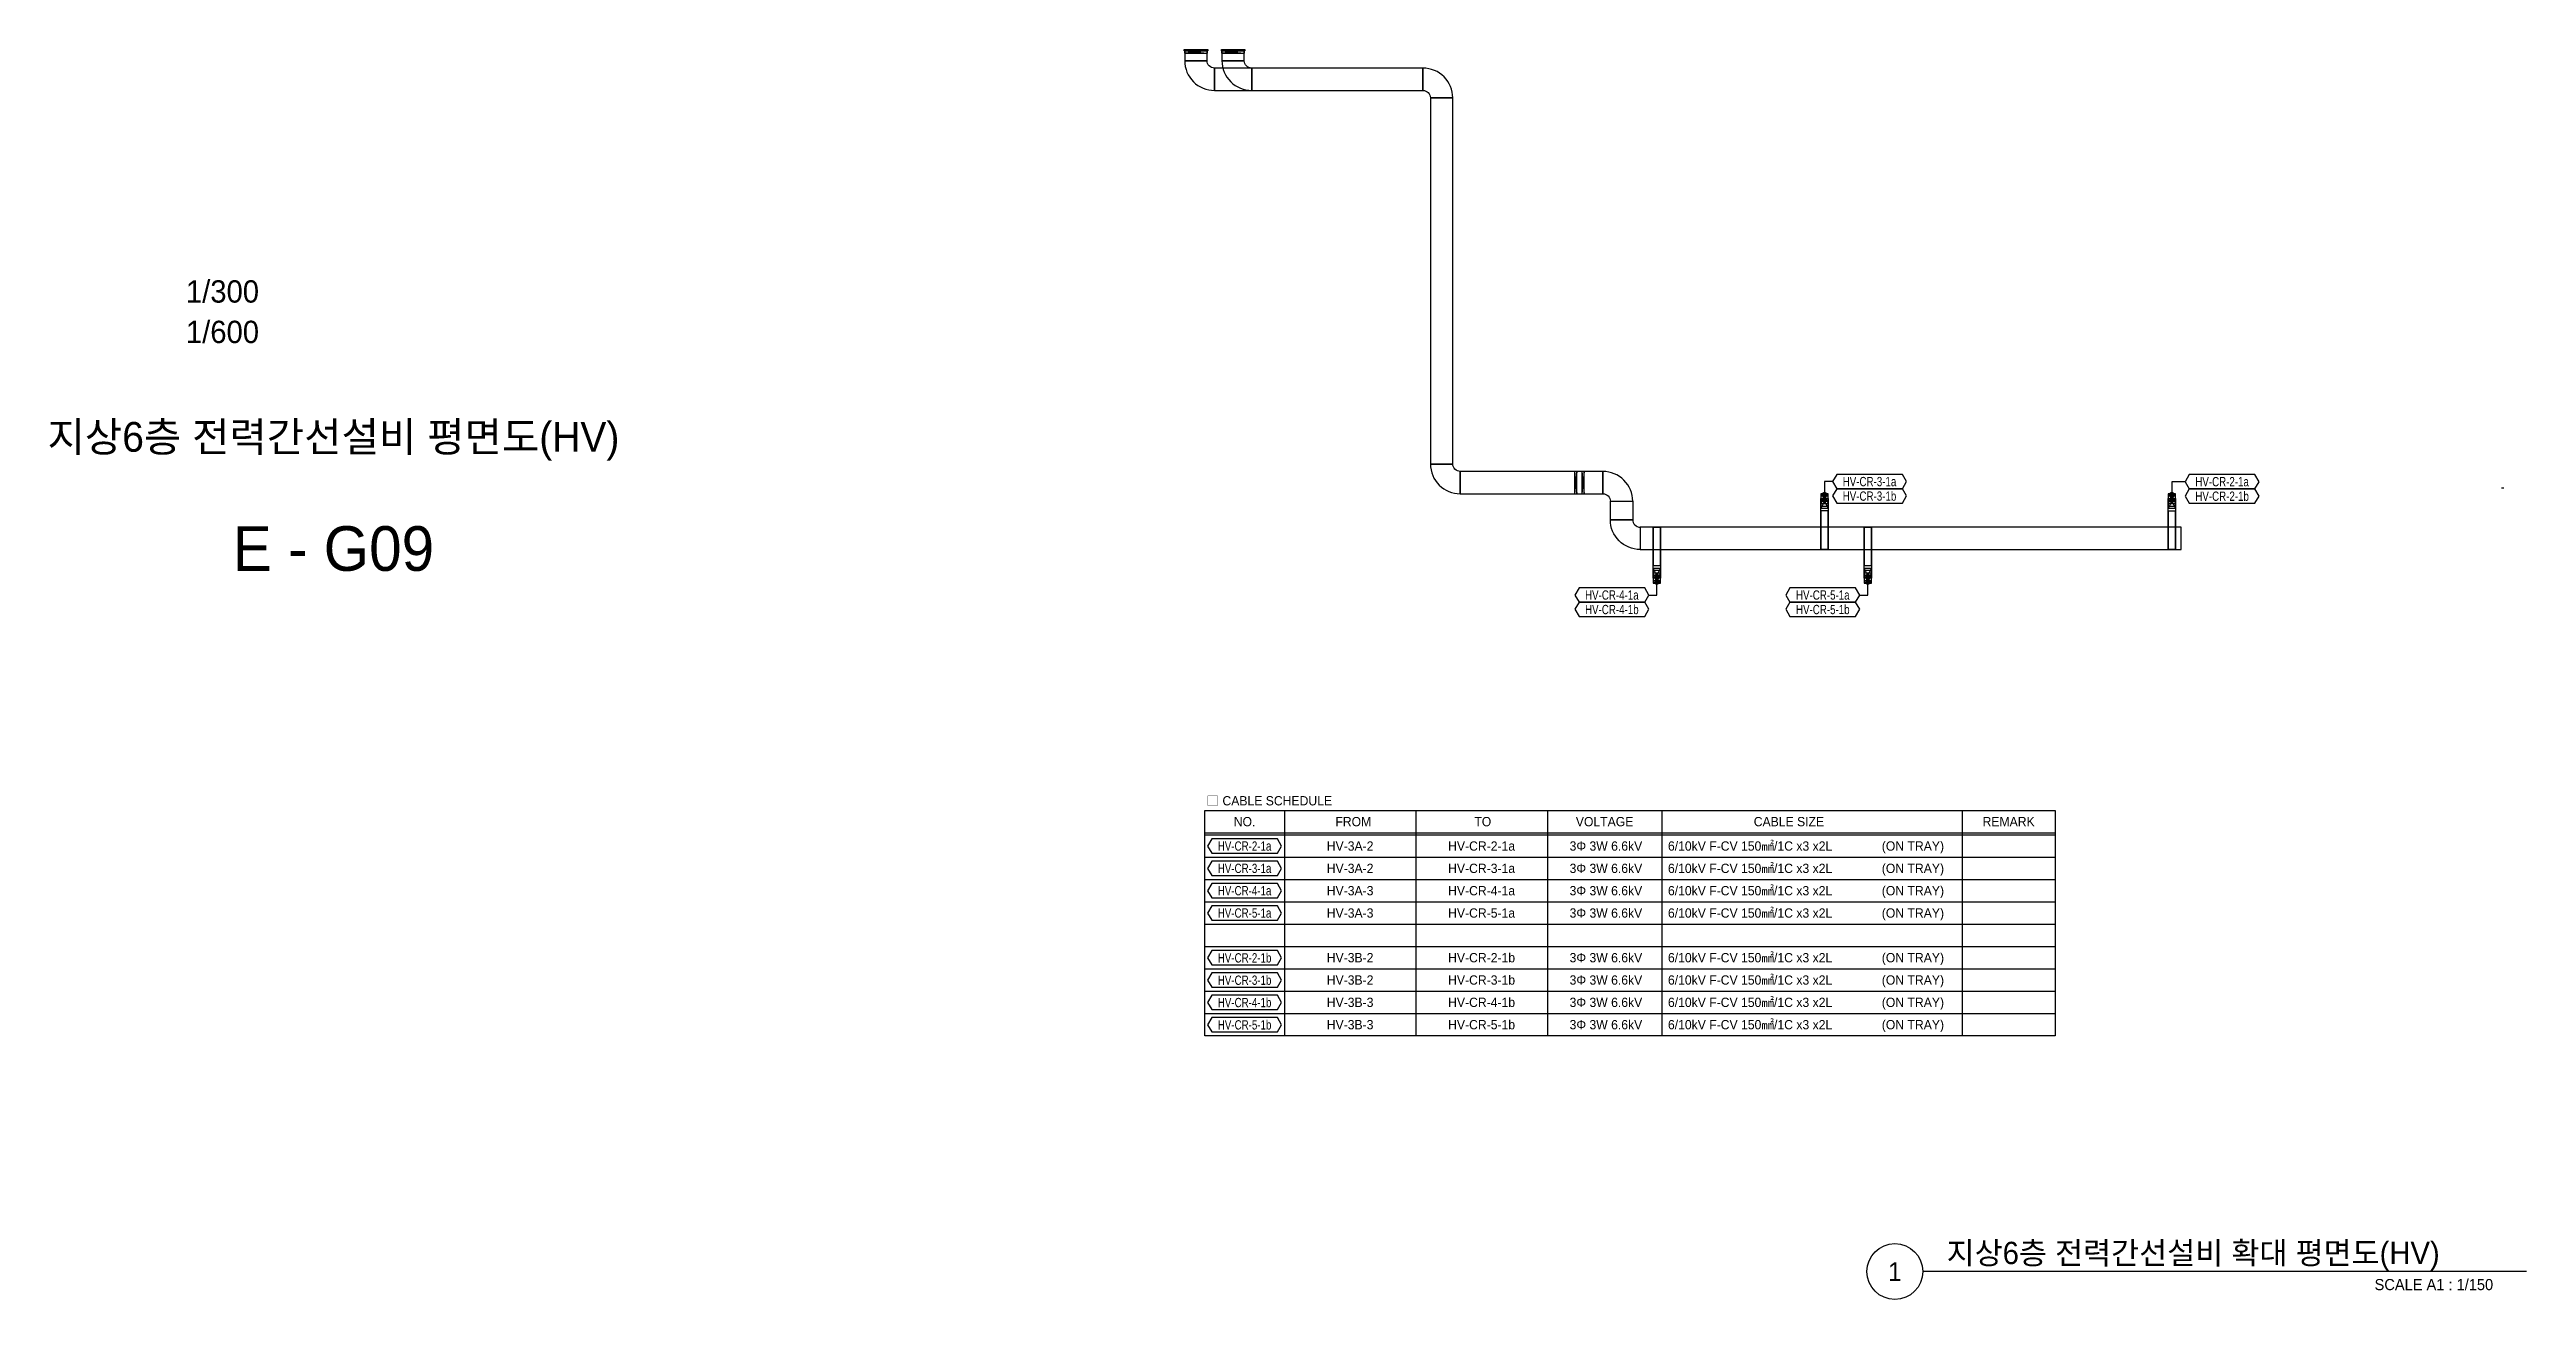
# Model space of a CAD drawing. Header units: millimetres. Extents: x 14100 to 374841, y -351975 to 881100.
# Drawn here: x 221811 to 321611, y 717225 to 767600 of the extents above; entities that cross this region are included whole.
import ezdxf
from ezdxf.enums import TextEntityAlignment as Align

# ---------------------------------------------------------------- set-up
doc = ezdxf.new("R2010")
doc.units = ezdxf.units.MM
doc.header["$LTSCALE"] = 150
doc.set_wipeout_variables(frame=1)
for name, color, linetype in [('-----26 Electrical Cable Tray_HV_UT A', 1, 'Continuous'), ('-----26 Electrical Cable Tray_HV_UT B', 71, 'Continuous'), ('-----26 Electrical Cable Tray_HV_발전기 B', 103, 'Continuous'), ('-----29 Cable Schedule', 1, 'Continuous'), ('-----29 Indicator', 1, 'Continuous'), ('-----29 주기', 1, 'Continuous'), ('-----30 Text', 2, 'Continuous'), ('-----41 Drawing Title', 2, 'Continuous'), ('-----42 Drawing Number', 2, 'Continuous'), ('-----43 Drawing Scale', 3, 'Continuous'), ('-----99 Cable Schedule', 2, 'Continuous'), ('A-HAT-MATL', 8, 'Continuous')]:
    doc.layers.add(name, color=color, linetype=linetype)
doc.styles.add('ELEC', font='Dotum.ttf')

msp = doc.modelspace()

# ---------------------------------------------------------------- texts
at = {"layer": '-----30 Text', "linetype": 'Continuous', "style": 'ELEC', "width": 0.8}
for s, p in [('HV-CR-3-1a', (295141, 750188, 0)), ('HV-CR-3-1b', (295141, 749610, 0)), ('HV-CR-2-1a', (309348, 750184)), ('HV-CR-2-1b', (309348, 749606)), ('HV-CR-4-1a', (284759, 745616)), ('HV-CR-5-1a', (293259, 745616)), ('HV-CR-4-1b', (284759, 745039)), ('HV-CR-5-1b', (293259, 745039))]:
    msp.add_text(s, height=375, dxfattribs=at).set_placement(p, align=Align.MIDDLE)
at = {"layer": '-----41 Drawing Title', "style": 'ELEC'}
msp.add_text('지상6층 전력간선설비 평면도(HV)', height=1200, dxfattribs=at).set_placement((233250, 751990), align=Align.MIDDLE_CENTER)
at = {"layer": '-----41 Drawing Title', "color": 2, "style": 'ELEC'}
msp.add_text('지상6층 전력간선설비 확대 평면도(HV)', height=900, dxfattribs=at).set_placement((298248, 718650))
at = {"layer": '-----41 Drawing Title', "color": 7, "style": 'ELEC'}
msp.add_text('1', height=750, dxfattribs=at).set_placement((296164, 718350), align=Align.MIDDLE)
at = {"layer": '-----41 Drawing Title', "style": 'ELEC'}
msp.add_text('SCALE A1 : 1/150', height=450, dxfattribs=at).set_placement((320269, 717600), align=Align.RIGHT)
at = {"layer": '-----42 Drawing Number', "style": 'ELEC'}
msp.add_text('E - G09', height=1800, dxfattribs=at).set_placement((233250, 747490), align=Align.MIDDLE_CENTER)
at = {"layer": '-----43 Drawing Scale', "style": 'ELEC'}
for s, p in [('1/300', (228779, 757850)), ('1/600', (228779, 756220))]:
    msp.add_text(s, height=900, dxfattribs=at).set_placement(p, align=Align.MIDDLE_CENTER)
at = {"color": 0, "style": 'ELEC', "width": 0.7}
for p in [(268024, 767496), (269524, 767496)]:
    msp.add_text('HV 트레이-UT', height=50, dxfattribs=at).set_placement(p, align=Align.MIDDLE_CENTER)

# ---------------------------------------------------------------- blocks, each defined once
blk = doc.blocks.new('A$550585017316')
at = {"color": 0}
for p, q in [((400, 300), (0, 300)), ((0, 300), (0, 0)), ((0, 0), (400, 0)), ((500, 300), (400, 300)), ((400, 0), (500, 0)), ((500, 0), (500, 300))]:
    blk.add_line(p, q, dxfattribs=at)
at = {"color": 8}
for p, q in [((100, 0), (0, 300)), ((0, 0), (100, 300)), ((100, 150), (400, 300)), ((100, 300), (100, 0)), ((100, 150), (400, 0)), ((400, 0), (400, 300))]:
    blk.add_line(p, q, dxfattribs=at)
blk = doc.blocks.new('A$C9a0ab699')
h = blk.add_hatch(color=0)
edge = h.paths.add_edge_path()
edge.add_arc((64, 64), 64, -360, 0, ccw=False)
at = {"color": 0}
blk.add_circle((64, 64), 64, dxfattribs=at)

# ---------------------------------------------------------------- linework, layer by layer
at = {"layer": '-----26 Electrical Cable Tray_HV_UT A', "elevation": 0}
for points in [[(267550, 767550), (267550, 767450), (268450, 767450), (268450, 767550)], [(268450, 767150), (268450, 767550), (267550, 767550), (267550, 767150)], [(268750, 765950), (277150, 765950), (277150, 766850), (268750, 766850)], [(278350, 750895), (278350, 765650), (277450, 765650), (277450, 750895)], [(278650, 749695), (284400, 749695), (284400, 750595), (278650, 750595)], [(283650, 749695), (283650, 750595), (283550, 750595), (283550, 749695)], [(285600, 749395), (285600, 748650), (284700, 748650), (284700, 749395)], [(293175, 749004), (293175, 747454), (293475, 747454), (293475, 749004)], [(307175, 749000), (307175, 747450), (307475, 747450), (307475, 749000)], [(285900, 747450), (307700, 747450), (307700, 748350), (285900, 748350)], [(286725, 746800), (286725, 748350), (286425, 748350), (286425, 746800)], [(295225, 746800), (295225, 748350), (294925, 748350), (294925, 746800)]]:
    msp.add_lwpolyline(points, close=True, dxfattribs=at)
for points in [[(268450, 767550), (267550, 767450)], [(267550, 767550), (268450, 767450)], [(283550, 750595), (283650, 749695)], [(283650, 750595), (283550, 749695)]]:
    msp.add_lwpolyline(points, dxfattribs=at)
for points in [[(268750, 766850), (268750, 766850, -0.414214), (268450, 767150), (268450, 767150), (267550, 767150, 0.414214), (268750, 765950)], [(277150, 765950), (277150, 765950, -0.414214), (277450, 765650), (277450, 765650), (278350, 765650, 0.414214), (277150, 766850)], [(278650, 750595), (278650, 750595, -0.414214), (278350, 750895), (278350, 750895), (277450, 750895, 0.414214), (278650, 749695)], [(284400, 749695), (284400, 749695, -0.414214), (284700, 749395), (284700, 749395), (285600, 749395, 0.414214), (284400, 750595)], [(285600, 748650), (285600, 748650, 0.414214), (285900, 748350), (285900, 748350), (285900, 747450, -0.414214), (284700, 748650)]]:
    msp.add_lwpolyline(points, format="xyb", close=True, dxfattribs=at)
at = {"layer": '-----26 Electrical Cable Tray_HV_UT B', "elevation": 0}
for points in [[(269050, 767550), (269050, 767450), (269950, 767450), (269950, 767550)], [(269950, 767150), (269950, 767550), (269050, 767550), (269050, 767150)], [(270250, 765950), (277150, 765950), (277150, 766850), (270250, 766850)], [(278350, 750895), (278350, 765650), (277450, 765650), (277450, 750895)], [(278650, 749695), (284400, 749695), (284400, 750595), (278650, 750595)], [(283350, 749695), (283350, 750595), (283250, 750595), (283250, 749695)], [(285600, 749395), (285600, 748650), (284700, 748650), (284700, 749395)], [(293475, 749200), (293475, 747450), (293175, 747450), (293175, 749200)], [(307475, 749200), (307476, 747450), (307176, 747450), (307175, 749200)], [(285900, 747450), (307700, 747450), (307700, 748350), (285900, 748350)], [(286424, 746600), (286425, 748350), (286725, 748350), (286724, 746600)], [(294925, 746600), (294925, 748350), (295225, 748350), (295225, 746600)]]:
    msp.add_lwpolyline(points, close=True, dxfattribs=at)
for points in [[(269950, 767550), (269050, 767450)], [(269050, 767550), (269950, 767450)], [(283250, 750595), (283350, 749695)], [(283350, 750595), (283250, 749695)]]:
    msp.add_lwpolyline(points, dxfattribs=at)
for points in [[(270250, 766850), (270250, 766850, -0.414214), (269950, 767150), (269950, 767150), (269050, 767150, 0.414214), (270250, 765950)], [(277150, 765950), (277150, 765950, -0.414214), (277450, 765650), (277450, 765650), (278350, 765650, 0.414214), (277150, 766850)], [(278650, 750595), (278650, 750595, -0.414214), (278350, 750895), (278350, 750895), (277450, 750895, 0.414214), (278650, 749695)], [(284400, 749695), (284400, 749695, -0.414214), (284700, 749395), (284700, 749395), (285600, 749395, 0.414214), (284400, 750595)], [(285600, 748650), (285600, 748650, 0.414214), (285900, 748350), (285900, 748350), (285900, 747450, -0.414214), (284700, 748650)]]:
    msp.add_lwpolyline(points, format="xyb", close=True, dxfattribs=at)
at = {"layer": '-----29 주기', "elevation": 0}
for points in [[(293818, 750477), (293651, 750188), (293818, 749899), (296464, 749899), (296630, 750188), (296464, 750477)], [(293818, 749899), (293651, 749610), (293818, 749322), (296464, 749322), (296630, 749610), (296464, 749899)], [(308026, 750472), (307859, 750184), (308026, 749895), (310671, 749895), (310838, 750184), (310671, 750472)], [(308026, 749895), (307859, 749606), (308026, 749317), (310671, 749317), (310838, 749606), (310671, 749895)], [(283436, 745905), (283269, 745616), (283436, 745327), (286082, 745327), (286248, 745616), (286082, 745905)], [(291936, 745905), (291770, 745616), (291936, 745328), (294582, 745328), (294749, 745616), (294582, 745905)], [(283436, 745327), (283269, 745039), (283436, 744750), (286082, 744750), (286248, 745039), (286082, 745327)], [(291936, 745328), (291770, 745039), (291936, 744750), (294582, 744750), (294749, 745039), (294582, 745328)]]:
    msp.add_lwpolyline(points, close=True, dxfattribs=at)
at = {"layer": '-----41 Drawing Title', "color": 7}
msp.add_line((321611, 718350), (297289, 718350), dxfattribs=at)
msp.add_circle((296164, 718350), 1125, dxfattribs=at)
at = {"layer": '-----99 Cable Schedule', "color": 1, "elevation": 0}
for points in [[(293651, 750188), (293327, 750188), (293325, 749454)], [(307859, 750184), (307328, 750184), (307325, 749450)], [(286248, 745616), (286572, 745616), (286575, 746350)], [(294749, 745616), (295073, 745616), (295075, 746350)]]:
    msp.add_lwpolyline(points, dxfattribs=at)
at = {"color": 0, "elevation": 0}
for points in [[(267525, 767550), (267525, 767600), (268475, 767600), (268475, 767550), (267525, 767550)], [(267575, 767450), (267550, 767450), (267550, 767550), (268450, 767550), (268450, 767450), (268425, 767450)], [(269025, 767550), (269025, 767600), (269975, 767600), (269975, 767550), (269025, 767550)], [(269075, 767450), (269050, 767450), (269050, 767550), (269950, 767550), (269950, 767450), (269925, 767450)]]:
    msp.add_lwpolyline(points, dxfattribs=at)
at = {"layer": 'A-HAT-MATL', "elevation": 0}
msp.add_lwpolyline([(320700, 749920), (320600, 749920)], dxfattribs=at)

# ---------------------------------------------------------------- block references
at = {"layer": '-----26 Electrical Cable Tray_HV_UT A', "xscale": -1}
for p, rotation in [((293475, 749504, 0), 90), ((307475, 749500), 90), ((286425, 746300), 270), ((294925, 746300), 270)]:
    msp.add_blockref('A$550585017316', p, dxfattribs=dict(at, rotation=rotation))
at = {"layer": '-----26 Electrical Cable Tray_HV_UT B'}
for p, rotation in [((293175, 749700, 0), 270), ((307175, 749700), 270), ((286724, 746100), 90), ((295225, 746100, 0), 90)]:
    msp.add_blockref('A$550585017316', p, dxfattribs=dict(at, rotation=rotation))
at = {"layer": '-----99 Cable Schedule', "color": 1, "xscale": -1.5, "yscale": 1.5, "zscale": 1.5}
for p, rotation in [((293421, 749746, 0), 90), ((293421, 749550, 0), 90), ((307421, 749746), 90), ((307421, 749546), 90), ((286478, 746054), 270), ((286479, 746254), 270), ((294979, 746254), 270), ((294979, 746054, 0), 270)]:
    msp.add_blockref('A$C9a0ab699', p, dxfattribs=dict(at, rotation=rotation))

msp.set_redraw_order([(e.dxf.handle, doc.entitydb.next_handle()) for e in msp.query("TEXT MTEXT ATTDEF DIMENSION ARC_DIMENSION")])  # texts and dimensions are drawn at this point

# ---------------------------------------------------------------- wipeouts: each hides what was drawn before it
at = {"color": 3}
msp.add_wipeout([(268360, 736933), (302621, 736933), (302621, 727850), (268360, 727850)], dxfattribs=at).dxf.layer = '-----26 Electrical Cable Tray_HV_발전기 B'

# ---------------------------------------------------------------- next in the draw order: linework, layer by layer
at = {"layer": '-----29 Cable Schedule'}
for p, q in [((271564, 736933), (271564, 735950)), ((276863, 736933), (276863, 735950)), ((282162, 736933), (282162, 735950)), ((286775, 736933), (286775, 735950)), ((298871, 736933), (298871, 735950))]:
    msp.add_line(p, q, dxfattribs=at)
at = {"layer": '-----29 Cable Schedule', "color": 3}
for p, q in [((268360, 736033), (302621, 736033)), ((268360, 735950), (302621, 735950))]:
    msp.add_line(p, q, dxfattribs=at)
at = {"layer": '-----29 Cable Schedule', "color": 1}
for p, q in [((271564, 735950), (271564, 727850)), ((276863, 735950), (276863, 727850)), ((282162, 735950), (282162, 727850)), ((286775, 735950), (286775, 727850)), ((298871, 735950), (298871, 727850)), ((268360, 735050), (302621, 735050)), ((268360, 734150), (302621, 734150)), ((268360, 733250), (302621, 733250)), ((268360, 732350), (302621, 732350)), ((268360, 731450), (302621, 731450)), ((268360, 730550), (302621, 730550)), ((268360, 729650), (302621, 729650)), ((268360, 728750), (302621, 728750))]:
    msp.add_line(p, q, dxfattribs=at)
at = {"layer": '-----29 Cable Schedule', "color": 3}
msp.add_lwpolyline([(268360, 736933), (302621, 736933), (302621, 727850), (268360, 727850)], close=True, dxfattribs=at)
at = {"layer": '-----29 주기'}
for points in [[(268639, 735789), (268472, 735500), (268639, 735211), (271285, 735211), (271452, 735500), (271285, 735789)], [(268639, 734889), (268472, 734600), (268639, 734311), (271285, 734311), (271452, 734600), (271285, 734889)], [(268639, 733989), (268472, 733700), (268639, 733411), (271285, 733411), (271452, 733700), (271285, 733989)], [(268639, 733089), (268472, 732800), (268639, 732511), (271285, 732511), (271452, 732800), (271285, 733089)]]:
    msp.add_lwpolyline(points, close=True, dxfattribs=at)
at = {"layer": '-----29 주기', "elevation": 0}
for points in [[(268639, 731289), (268472, 731000), (268639, 730711), (271285, 730711), (271452, 731000), (271285, 731289)], [(268639, 730389), (268472, 730100), (268639, 729811), (271285, 729811), (271452, 730100), (271285, 730389)], [(268639, 729489), (268472, 729200), (268639, 728911), (271285, 728911), (271452, 729200), (271285, 729489)], [(268639, 728589), (268472, 728300), (268639, 728011), (271285, 728011), (271452, 728300), (271285, 728589)]]:
    msp.add_lwpolyline(points, close=True, dxfattribs=at)

# ---------------------------------------------------------------- next in the draw order: texts
at = {"layer": '-----29 Indicator', "color": 2, "linetype": 'Continuous', "style": 'ELEC'}
msp.add_text('□ CABLE SCHEDULE', height=375, dxfattribs=at).set_placement((268422, 737324), align=Align.MIDDLE_LEFT)
at = {"layer": '-----30 Text', "style": 'ELEC'}
msp.add_text('NO.', height=375, dxfattribs=at).set_placement((269962, 736483), align=Align.MIDDLE)
for s, p in [('FROM', (274342, 736483)), ('TO', (279560, 736483)), ('VOLTAGE', (284467, 736483)), ('CABLE SIZE', (291895, 736483)), ('REMARK', (300746, 736483)), ('HV-3A-2', (274213, 735500)), ('HV-CR-2-1a', (279512, 735500)), ('3Φ 3W 6.6kV', (284521, 735500)), ('HV-3A-2', (274213, 734600)), ('HV-CR-3-1a', (279512, 734600)), ('3Φ 3W 6.6kV', (284521, 734600)), ('HV-3A-3', (274213, 733700)), ('HV-CR-4-1a', (279512, 733700)), ('3Φ 3W 6.6kV', (284521, 733700)), ('HV-3A-3', (274213, 732800)), ('HV-CR-5-1a', (279512, 732800)), ('3Φ 3W 6.6kV', (284521, 732800)), ('HV-3B-2', (274213, 731000)), ('HV-CR-2-1b', (279512, 731000)), ('3Φ 3W 6.6kV', (284521, 731000)), ('HV-3B-2', (274213, 730100)), ('HV-CR-3-1b', (279512, 730100)), ('3Φ 3W 6.6kV', (284521, 730100)), ('HV-3B-3', (274213, 729200)), ('HV-CR-4-1b', (279512, 729200)), ('3Φ 3W 6.6kV', (284521, 729200)), ('HV-3B-3', (274213, 728300)), ('HV-CR-5-1b', (279512, 728300)), ('3Φ 3W 6.6kV', (284521, 728300))]:
    msp.add_text(s, height=375, dxfattribs=at).set_placement(p, align=Align.MIDDLE_CENTER)
at = {"layer": '-----30 Text', "linetype": 'Continuous', "style": 'ELEC', "width": 0.8}
for s, p in [('HV-CR-2-1a', (269962, 735500)), ('HV-CR-3-1a', (269962, 734600)), ('HV-CR-4-1a', (269962, 733700)), ('HV-CR-5-1a', (269962, 732800)), ('HV-CR-2-1b', (269962, 731000)), ('HV-CR-3-1b', (269962, 730100)), ('HV-CR-4-1b', (269962, 729200)), ('HV-CR-5-1b', (269962, 728300))]:
    msp.add_text(s, height=375, dxfattribs=at).set_placement(p, align=Align.MIDDLE)
at = {"layer": '-----30 Text', "style": 'ELEC'}
for p in [(287020, 735500), (287020, 734600), (287020, 733700), (287020, 732800), (287020, 731000), (287020, 730100), (287020, 729200), (287020, 728300)]:
    msp.add_text('6/10kV F-CV 150㎟/1C x3 x2L', height=375, dxfattribs=at).set_placement(p, align=Align.MIDDLE_LEFT)
for p in [(298144, 735500), (298144, 734600), (298144, 733700), (298144, 732800), (298144, 731000), (298144, 730100), (298144, 729200), (298144, 728300)]:
    msp.add_text('(ON TRAY)', height=375, dxfattribs=at).set_placement(p, align=Align.MIDDLE_RIGHT)

doc.saveas('drawing.dxf')
